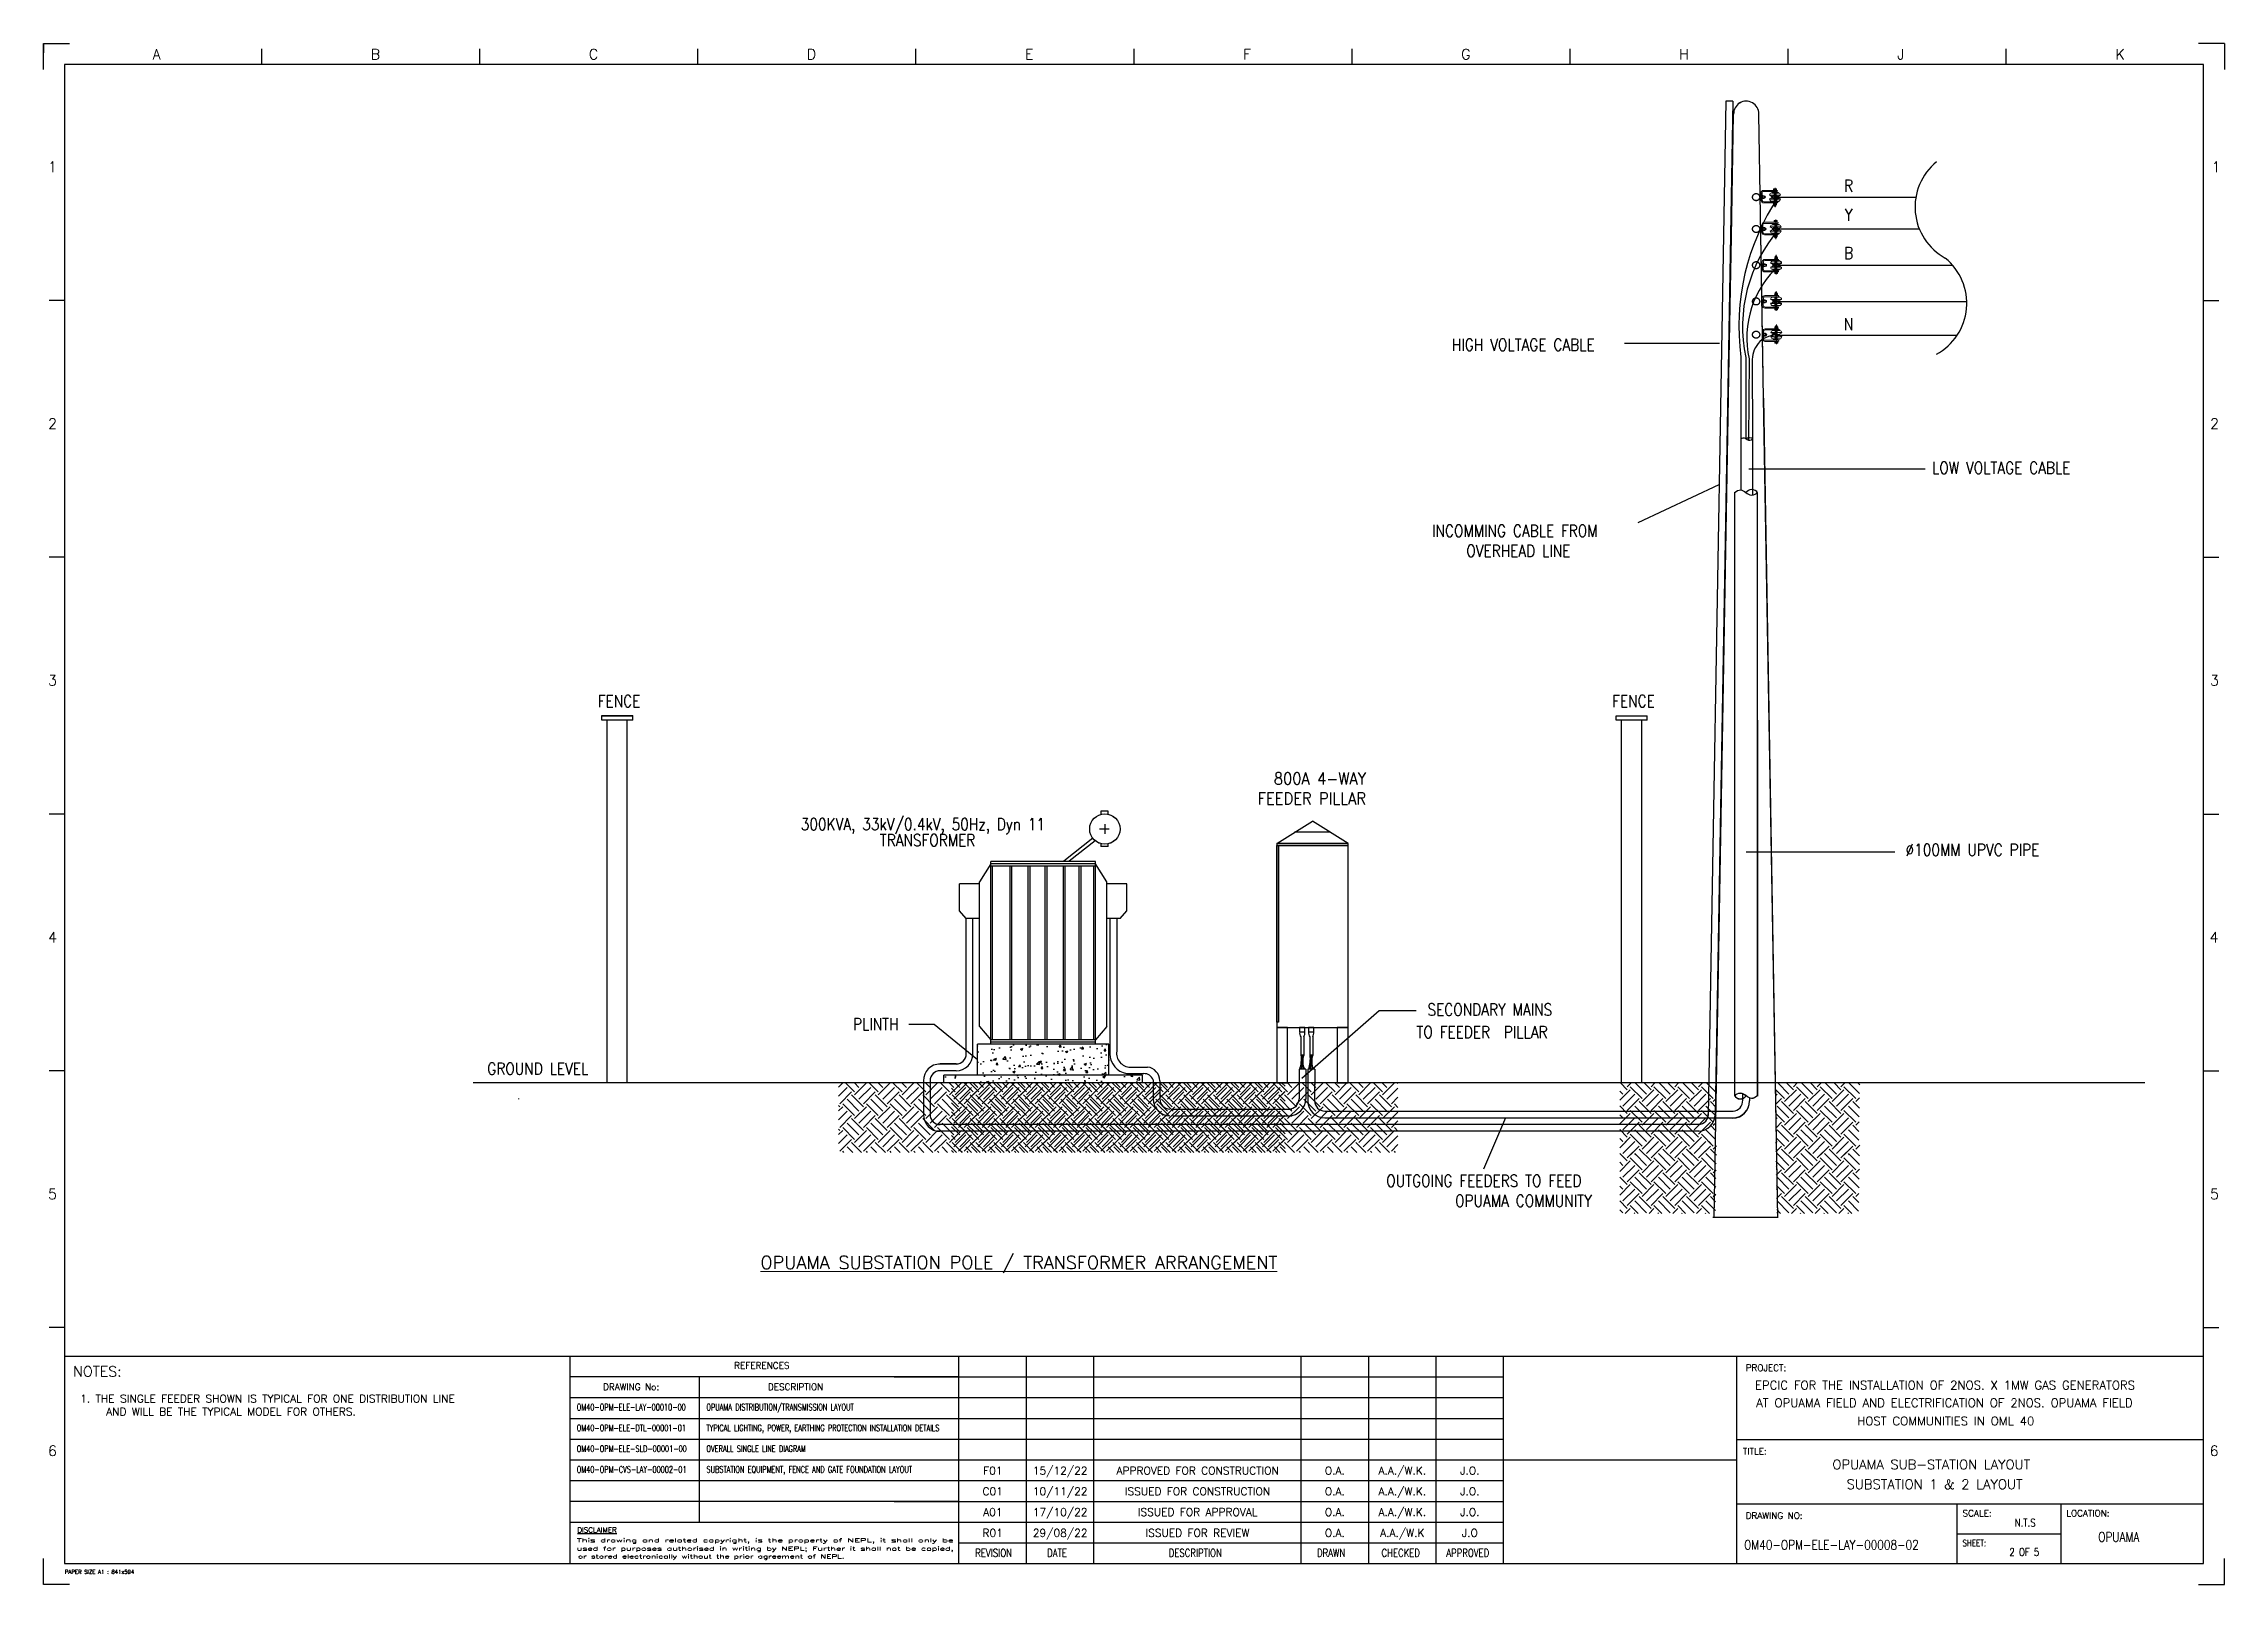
# Paper-space layout 'Opuama Sub-Station Layout sht2' of a CAD drawing. Header units: millimetres. Extents: x 0 to 841, y 0 to 594.
# The model-space entities are those that its viewports show. They can reach past a viewport. Long polylines and large blocks are cut down to what shows.
import ezdxf
from ezdxf.enums import TextEntityAlignment as Align

# ---------------------------------------------------------------- set-up
doc = ezdxf.new("R2010")
doc.units = ezdxf.units.MM
doc.header["$LTSCALE"] = 10
for name, pattern in [('ACAD_ISO03W100', [30, 12, -18]), ('CENTER', [2, 1.25, -0.25, 0.25, -0.25]), ('DASHED2', [0.375, 0.25, -0.125])]:
    doc.linetypes.add(name, pattern=pattern)
for name, color, linetype in [('ANGLEIRON', 1, 'Continuous'), ('BORDER', 4, 'Continuous'), ('BORDER 2', 7, 'Continuous'), ('E-DETAILS', 6, 'Continuous'), ('ELECTRIC-CABLE', 5, 'Continuous'), ('ELECTRICAL', 1, 'Continuous'), ('HATCH', 9, 'Continuous'), ('PIPES', 2, 'Continuous'), ('TABLE', 7, 'Continuous'), ('TEST', 5, 'Continuous'), ('TEXT', 1, 'Continuous'), ('TITLEBK', 7, 'Continuous'), ('WALL', 5, 'Continuous')]:
    doc.layers.add(name, color=color, linetype=linetype)
doc.styles.add('ROMANC', font='romans.shx')
doc.styles.add('ROMANS', font='romans.shx')
doc.styles.get("Standard").update_dxf_attribs({"font": 'romans.shx'})
doc.dimstyles.new('MSADIM', dxfattribs={"dimtxt": 2.5, "dimasz": 2.5, "dimexe": 1.25, "dimexo": 1.25, "dimgap": 1.25, "dimtad": 1, "dimdec": 0, "dimdsep": 46, "dimtxsty": 'ROMANS', "dimsah": 1, "dimcen": 1.25, "dimse1": 1, "dimse2": 1, "dimclrt": 7, "dimadec": 0, "dimazin": 0, "dimtfac": 1, "dimtdec": 0, "dimtofl": 0, "dimtmove": 0, "dimatfit": 3, "dimfxl": 1, "dimtvp": 1.25, "dimtolj": 1, "dimarcsym": 0})
pattern_1 = [(50, (167300.64, 67334.83), (187.96075, -16.4444), [19.654, -216.1944]), (355, (167300.64, 67334.83), (-36.3603, 197.1148), [15.7232, -172.9555]), (100.4514, (167316.3, 67333.46), (151.6006, 180.6702), [16.7034, -183.737]), (46.1842, (167300.64, 67387.24), (279.6746, -43.3749), [29.481, -324.2916]), (96.6356, (167323.94, 67383.63), (244.932, 255.2713), [25.055, -275.6054]), (351.1842, (167300.64, 67387.24), (244.9317, 255.2715), [23.5848, -259.4333]), (21, (167326.84, 67374.14), (156.42176, -105.5078), [19.654, -216.1944]), (326, (167326.84, 67374.14), (63.7617, 190.0283), [15.7232, -172.9555]), (71.4514, (167339.88, 67365.35), (220.1835, 84.5203), [16.7034, -183.737]), (37.5, (167300.64, 67334.83), (3.18654, 87.2361), [0, -170.85907, 0, -175.57604, 0, -173.61064]), (7.5, (167300.64, 67334.83), (68.93837, 103.35708), [0, -100.10455, 0, -166.92827, 0, -66.16858]), (327.5, (167242.2, 67334.83), (139.8902, -5.91059), [0, -65.51345, 0, -204.40196, 0, -271.22567]), (317.5, (167215.99, 67334.83), (152.82615, 26.2329), [0, -85.1675, 0, -135.74386, 0, -192.60954])]
pattern_2 = [(50, (167300.65, 67334.73), (187.96075, -16.4444), [19.654, -216.1944]), (355, (167300.65, 67334.73), (-36.3603, 197.1148), [15.7232, -172.9555]), (100.4514, (167316.32, 67333.36), (151.6006, 180.6702), [16.7034, -183.737]), (46.1842, (167300.65, 67387.14), (279.6746, -43.3749), [29.481, -324.2916]), (96.6356, (167323.96, 67383.52), (244.932, 255.2713), [25.055, -275.6054]), (351.1842, (167300.65, 67387.14), (244.9317, 255.2715), [23.5848, -259.4333]), (21, (167326.86, 67374.03), (156.42176, -105.5078), [19.654, -216.1944]), (326, (167326.86, 67374.03), (63.7617, 190.0283), [15.7232, -172.9555]), (71.4514, (167339.9, 67365.24), (220.1835, 84.5203), [16.7034, -183.737]), (37.5, (167300.65, 67334.726), (3.18654, 87.2361), [0, -170.85907, 0, -175.57604, 0, -173.61064]), (7.5, (167300.65, 67334.73), (68.93837, 103.35708), [0, -100.10455, 0, -166.92827, 0, -66.16858]), (327.5, (167242.215, 67334.726), (139.8902, -5.91059), [0, -65.51345, 0, -204.40196, 0, -271.22567]), (317.5, (167216.01, 67334.73), (152.82615, 26.2329), [0, -85.1675, 0, -135.74386, 0, -192.60954])]
pattern_3 = [(45, (154752.84, 67334.73), (2e-14, 198.53573), [140.38596, -140.38596]), (45, (154715.61, 67371.95), (2e-14, 198.53573), [140.38596, -140.38596]), (45, (154678.39, 67409.18), (2e-14, 198.53573), [140.38596, -140.38596]), (135, (154678.39, 67434), (-198.53573, 4e-14), [140.38596, -140.38596]), (135, (154715.61, 67471.22), (-198.53573, 4e-14), [140.38596, -140.38596]), (135, (154752.84, 67508.44), (-198.53573, 4e-14), [140.38596, -140.38596])]

psp = doc.layouts.new('Opuama Sub-Station Layout sht2')

# ---------------------------------------------------------------- texts
at = {"layer": 'TEXT', "insert": (12.1, 73.09), "char_height": 3, "attachment_point": 1}
psp.add_mtext_dynamic_manual_height_columns('{\\C1; 1. THE SINGLE FEEDER SHOWN IS TYPICAL FOR ONE DISTRIBUTION LINE  ^IAND WILL BE THE TYPICAL MODEL FOR OTHERS.}', width=175.5494, gutter_width=1, heights=[0], dxfattribs=at)

msp = doc.modelspace()

# ---------------------------------------------------------------- texts
at = {"width": 0.839097}
for s, height, p in [('R', 100, (205245.2, 76060, -0.1)), ('Y', 100, (205245.2, 75816.7, -0.1)), ('B', 100, (205245.2, 75496.9, -0.1)), ('N', 100, (205245.2, 74902.3, -0.1)), ('FENCE', 99.99, (194961.8, 71750.7, 0)), ('FENCE', 99.99, (203446.5, 71750.6, 0)), ('300KVA, 33kV/0.4kV, 50Hz, Dyn 11 ', 99.99, (197531.2, 70721.5, 0)), ('TRANSFORMER  ', 99.99, (197599.1, 70586.8, 0)), ('GROUND LEVEL', 99.99, (194281.6, 68677.1, 0))]:
    msp.add_text(s, height=height, dxfattribs=at).set_placement(p, align=Align.MIDDLE_CENTER)
for s, height, p in [('HIGH VOLTAGE CABLE', 100.001, (201927.2, 74680.4, -0.1)), ('LOW VOLTAGE CABLE', 100.001, (205942.9, 73650.7, -0.1)), ('INCOMMING CABLE FROM', 100.001, (201761.3, 73123.9, 0)), ('OVERHEAD LINE', 100.001, (202047.8, 72956.4, 0)), ('%%C100MM UPVC PIPE', 99.99, (205721.8, 70456, 0)), ('SECONDARY MAINS  ', 100.001, (201723, 69120.6, 0)), ('PLINTH', 99.99, (196917.7, 69000, 0)), ('TO FEEDER  PILLAR ', 100.001, (201631.1, 68933, 0)), ('OUTGOING FEEDERS TO FEED', 100.001, (201378.2, 67689.5, 0)), ('OPUAMA COMMUNITY', 100.001, (201953.6, 67522, 0))]:
    msp.add_text(s, height=height, dxfattribs=at).set_placement(p)
at = {"insert": (201209.2, 71019.1), "char_height": 99.99, "width": 3350.805, "attachment_point": 6}
msp.add_mtext('{\\W0.9;800A 4-WAY \\PFEEDER PILLAR}', dxfattribs=at)
at = {"layer": 'TEXT', "color": 1, "linetype": 'Continuous', "lineweight": 0, "style": 'ROMANC'}
msp.add_text('%%UOPUAMA SUBSTATION POLE / TRANSFORMER ARRANGEMENT', height=108, dxfattribs=at).set_placement((196143.4, 67002.1, 0.1))

# ---------------------------------------------------------------- blocks, each defined once
blk = doc.blocks.new('A$C36FF2EC2')
at = {"layer": 'BORDER'}
for p, q in [((0, 584), (0, 594)), ((0, 594), (10, 594)), ((84.1, 586), (84.1, 592)), ((168.2, 586), (168.2, 592)), ((252.3, 586), (252.3, 592)), ((336.4, 586), (336.4, 592)), ((420.5, 586), (420.5, 592)), ((504.6, 586), (504.6, 592)), ((588.76, 586), (588.76, 592)), ((672.8, 586), (672.8, 592)), ((756.9, 586), (756.9, 592)), ((841, 594), (841, 584)), ((8.11, 495), (2.11, 495)), ((832.89, 495), (838.89, 495)), ((8.11, 396), (2.11, 396)), ((832.89, 396), (838.89, 396)), ((8.11, 297), (2.11, 297)), ((832.89, 297), (838.89, 297)), ((8.11, 198), (2.11, 198)), ((832.89, 198), (838.89, 198)), ((8.11, 99), (2.11, 99)), ((832.89, 99), (838.89, 99)), ((8, 88), (833, 88)), ((203, 8), (203, 88)), ((353, 8), (353, 88)), ((379, 8), (379, 88)), ((405, 8), (405, 88)), ((485, 8), (485, 88)), ((511, 8), (511, 88)), ((537, 8), (537, 88)), ((563, 8), (563, 88)), ((653, 8), (653, 88)), ((353, 80), (203, 80)), ((253, 24), (253, 80)), ((653, 55.8), (833, 55.8)), ((563, 48), (653, 48)), ((353, 32), (203, 32)), ((653, 31), (833, 31)), ((738, 8), (738, 31)), ((778, 8), (778, 31)), ((738, 19.5), (778, 19.5)), ((0, 0), (0, 10)), ((841, 0), (841, 10)), ((10, 0), (0, 0)), ((831, 0), (841, 0))]:
    blk.add_line(p, q, dxfattribs=at)
for points in [[(0, 594), (0, 590.5)], [(841, 594), (831, 594)], [(328, 80), (563, 80)], [(203, 72), (563, 72)], [(203, 64), (563, 64)], [(203, 56), (563, 56)], [(203, 48), (563, 48)], [(203, 40), (563, 40)], [(328, 32), (563, 32)], [(203, 24), (563, 24)], [(353, 16), (563, 16)]]:
    blk.add_lwpolyline(points, dxfattribs=at)
blk.add_lwpolyline([(8, 8), (833, 8), (833, 586), (8, 586)], close=True, dxfattribs=at)
for s, p in [('A', (42.05, 587.91)), ('B', (126.15, 587.91)), ('C', (210.25, 587.91)), ('D', (294.35, 587.91)), ('E', (378.45, 587.91)), ('F', (462.55, 587.91)), ('G', (546.65, 587.91)), ('H', (630.75, 587.91)), ('J', (714.85, 587.91)), ('K', (798.95, 587.91)), ('1', (1.71, 544.5)), ('1', (836.06, 544.5)), ('2', (1.71, 445.5)), ('2', (835.48, 445.5)), ('3', (1.71, 346.5)), ('3', (835.48, 346.5)), ('4', (1.71, 247.5)), ('4', (835.29, 247.5)), ('5', (1.71, 148.5)), ('5', (835.48, 148.5)), ('6', (1.71, 49.5)), ('6', (835.29, 49.5))]:
    blk.add_text(s, height=4, dxfattribs=at).set_placement(p)
at = {"layer": 'BORDER', "color": 1, "style": 'ROMANS'}
for s, height, p in [('REFERENCES', 2.5, (266.31, 83.14)), ('PROJECT:', 2.5, (656.39, 82.26)), ('NOTES:', 4, (11.39, 80.1)), ('DRAWING No:', 2.5, (215.76, 74.9)), ('DESCRIPTION', 2.5, (279.32, 74.9)), ('EPCIC FOR THE INSTALLATION OF 2NOS. X 1MW GAS GENERATORS ', 3.3, (660, 75.15)), ('AT OPUAMA FIELD AND ELECTRIFICATION OF 2NOS. OPUAMA FIELD ', 3.3, (660.42, 68.35)), ('HOST COMMUNITIES IN OML 40', 3.3, (699.41, 61.33)), ('TITLE:', 2.5, (655.29, 50.06)), ('DRAWING NO:', 2.5, (656.39, 25.26)), ('SCALE:', 2.5, (740.01, 26.17)), ('LOCATION:', 2.5, (780.01, 26.17))]:
    blk.add_text(s, height=height, dxfattribs=at).set_placement(p)
at = {"layer": 'BORDER', "color": 1, "style": 'ROMANS', "width": 0.8}
for s, height, p in [('SHEET:', 2.5, (740.01, 14.67)), ('REVISION', 3, (359.28, 10.65)), ('DATE', 3, (387.02, 10.65)), ('DESCRIPTION', 3, (433.9, 10.65)), ('DRAWN', 3, (491.06, 10.65)), ('CHECKED', 3, (515.94, 10.65)), ('APPROVED', 3, (540.94, 10.65))]:
    blk.add_text(s, height=height, dxfattribs=at).set_placement(p)
at = {"layer": 'BORDER', "color": 1, "lineweight": -3, "style": 'ROMANS', "width": 0.8}
blk.add_text('OPUAMA', height=3.7, dxfattribs=at).set_placement((792.34, 16.42))
at = {"layer": 'BORDER', "color": 1, "style": 'ROMANS'}
for tag, height, p in [('REV_9', 3, (366, 82.35)), ('DATE_9', 3, (392, 82.35)), ('DESCRIPTION_9', 3, (445, 82.35)), ('DRW_9', 3, (498, 82.35)), ('CHKD_9', 3, (524, 82.35)), ('APPR_9', 3, (550, 82.35)), ('REV_8', 3, (366, 74.35)), ('DATE_8', 3, (392, 74.35)), ('DESCRIPTION_8', 3, (445, 74.35)), ('DRW_8', 3, (498, 74.35)), ('CHKD_8', 3, (524, 74.35)), ('APPR_8', 3, (550, 74.35)), ('REV_7', 3, (366, 66.35)), ('DATE_7', 3, (392, 66.35)), ('DESCRIPTION_7', 3, (445, 66.35)), ('DRW_7', 3, (498, 66.35)), ('CHKD_7', 3, (524, 66.35)), ('APPR_7', 3, (550, 66.35)), ('REV_6', 3, (366, 58.35)), ('DATE_6', 3, (392, 58.35)), ('DESCRIPTION_6', 3, (445, 58.35)), ('DRW_6', 3, (498, 58.35)), ('CHKD_6', 3, (524, 58.35)), ('APPR_6', 3, (550, 58.35)), ('REV_5', 3, (366, 50.35)), ('DATE_5', 3, (392, 50.35)), ('DESCRIPTION_5', 3, (445, 50.35)), ('DRW_5', 3, (498, 50.35)), ('CHKD_5', 3, (524, 50.35)), ('APPR_5', 3, (550, 50.35)), ('REV_4', 3, (366, 42.35)), ('DATE_4', 3, (392, 42.35)), ('DESCRIPTION_4', 3, (445, 42.35)), ('DRW_4', 3, (498, 42.35)), ('CHKD_4', 3, (524, 42.35)), ('APPR_4', 3, (550, 42.35)), ('TITLE1', 3.7, (729.25, 44.98)), ('REV_3', 3, (366, 34.35)), ('DATE_3', 3, (392, 34.35)), ('DESCRIPTION_3', 3, (445, 34.35)), ('DRW_3', 3, (498, 34.35)), ('CHKD_3', 3, (524, 34.35)), ('APPR_3', 3, (550, 34.35)), ('TITLE2', 3.7, (729.25, 37.35)), ('REV_2', 3, (366, 26.35)), ('DATE_2', 3, (392, 26.35)), ('DESCRIPTION_2', 3, (445, 26.35)), ('DRW_2', 3, (498, 26.35)), ('CHKD_2', 3, (524, 26.35)), ('APPR_2', 3, (550, 26.35)), ('REV_1', 3, (366, 18.35)), ('DATE_1', 3, (392, 18.35)), ('DESCRIPTION_1', 3, (445, 18.35)), ('DRW_1', 3, (498, 18.35)), ('CHKD_1', 3, (524, 18.35)), ('APPR_1', 3, (550, 18.35))]:
    blk.add_attdef(tag, text='', height=height, dxfattribs=at).set_placement(p, align=Align.CENTER)
for tag, p, height, width in [('REF_DRGNO_1', (205.6, 67.06), 2.5, 0.7), ('REF_DESCR1', (255.61, 67.06), 2.5, 0.7), ('REF_DRGNO_2', (205.6, 59.06), 2.5, 0.7), ('REF_DESCR2', (255.61, 59.06), 2.5, 0.7), ('REF_DRGNO_3', (205.6, 51.06), 2.5, 0.7), ('REF_DESCR3', (255.61, 51.06), 2.5, 0.7), ('REF_DRGNO_4', (205.6, 43.06), 2.5, 0.7), ('REF_DESCR4', (255.61, 43.06), 2.5, 0.7), ('REF_DRGNO_5', (205.6, 35.06), 2.5, 0.7), ('REF_DESCR5', (255.61, 35.06), 2.5, 0.7), ('REF_DRGNO_6', (205.6, 27.06), 2.5, 0.7), ('REF_DESCR6', (255.61, 27.06), 2.5, 0.7), ('DRGNO', (655.77, 13.38), 3.7, 0.8)]:
    blk.add_attdef(tag, p, '', height=height, dxfattribs=dict(at, width=width))
at = {"layer": 'BORDER', "color": 1, "style": 'ROMANS', "width": 0.8}
for tag, p in [('SCALE', (764.17, 22.32)), ('SHEET_NO', (763.83, 10.94))]:
    blk.add_attdef(tag, text='', height=3, dxfattribs=at).set_placement(p, align=Align.CENTER)
at = {"layer": 'BORDER 2', "color": 1, "style": 'ROMANS'}
for s, width, p, p2 in [('This drawing and related copyright, is the property of NEPL, it shall only be', 1.590594, (205.6, 16.22), (350.91, 16.22)), ('used for purposes authorised in writing by NEPL; Further it shall not be copied,', 1.514795, (205.6, 13.03), (350.91, 13.03)), ('or stored electronically without the prior agreement of NEPL.', 1.41957, (206.05, 10), (308.87, 10))]:
    blk.add_text(s, height=1.5, dxfattribs=dict(at, width=width)).set_placement(p, p2, align=Align.FIT)
at = {"layer": 'BORDER 2', "color": 5, "style": 'ROMANC'}
blk.add_text('%%UDISCLAIMER', height=2, dxfattribs=at).set_placement((205.86, 19.96))
at = {"layer": 'BORDER 2', "color": 1, "style": 'ROMANS'}
blk.add_text('PAPER SIZE A1 : 841x594', height=1.5, dxfattribs=at).set_placement((8.21, 4.08))
blk = doc.blocks.new('A$C17D36D5B')
at = {"color": 1, "lineweight": 9}
for p, q in [((14, 189), (15, 90)), ((208, 222), (33, 222)), ((208, 208), (33, 208)), ((204, 72), (34, 72)), ((208, 58), (34, 58)), ((254, 161), (111, 161)), ((254, 107), (111, 107)), ((113, 158), (130, 151)), ((113, 110), (130, 117)), ((139, 188), (139, 194)), ((227, 194), (139, 194)), ((227, 188), (139, 188)), ((139, 72), (139, 80)), ((227, 80), (139, 80)), ((227, 72), (139, 72)), ((225, 134), (141, 134)), ((253, 158), (236, 151)), ((253, 110), (236, 117))]:
    blk.add_line(p, q, dxfattribs=at)
at = {"color": 6, "linetype": 'DASHED2', "ltscale": 35}
for p, q in [((172, 188), (172, 80)), ((194, 188), (194, 80))]:
    blk.add_line(p, q, dxfattribs=at)
blk.add_line((227, 188), (227, 194))
at = {"lineweight": 9}
blk.add_line((227, 72), (227, 80), dxfattribs=at)
at = {"color": 1, "lineweight": 9}
for centre, radius, start, end in [((33, 189), 32.8, 90, 180.4299), ((34, 90), 32.8, 180.4299, 270), ((33, 189), 18.8, 90, 180.4299), ((34, 90), 18.8, 180.4299, 270), ((139, 161), 27.2, 90, 180), ((114, 161), 3.06, 180, 255.4449), ((114, 107), 3.06, 104.5551, 180), ((139, 107), 27.2, 180, 270), ((123, 134), 17.8, 291.1641, 68.8359), ((208, 215), 7.03, 270, 90), ((208, 65), 7.03, 270, 90), ((227, 161), 27.2, 0, 90), ((227, 107), 27.2, 270, 0), ((251, 161), 3.06, 284.5551, 0), ((251, 107), 3.06, 0, 75.4449)]:
    blk.add_arc(centre, radius, start, end, dxfattribs=at)
at = {"lineweight": 9}
blk.add_arc((242, 134), 17.8, 111.1641, 248.8359, dxfattribs=at)
at = {"layer": 'ANGLEIRON', "color": 5, "linetype": 'Continuous', "lineweight": 9}
blk.add_line((14, 148), (14, 121), dxfattribs=at)
at = {"layer": 'ANGLEIRON', "color": 6, "linetype": 'CENTER', "lineweight": 5, "ltscale": 0.5}
blk.add_line((183, 258), (183, 0), dxfattribs=at)
at = {"layer": 'TEST', "linetype": 'Continuous', "lineweight": 9}
for p, q in [((18, 158), (14, 158)), ((14, 158), (14, 110)), ((18, 110), (14, 110)), ((18, 153), (18, 158)), ((39, 153), (18, 153)), ((18, 115), (18, 153)), ((18, 145), (37, 145)), ((18, 123), (37, 123)), ((18, 115), (39, 115)), ((18, 115), (18, 110)), ((40, 150), (39, 153)), ((40, 118), (39, 115)), ((40, 118), (40, 150)), ((40, 145), (55, 145)), ((40, 123), (55, 123)), ((55, 145), (55, 123)), ((55, 123), (55, 145)), ((159, 54), (159, 58)), ((164, 54), (159, 54)), ((167, 244), (164, 243)), ((164, 222), (164, 243)), ((164, 54), (164, 33)), ((164, 54), (202, 54)), ((167, 32), (164, 33)), ((167, 244), (199, 244)), ((167, 32), (199, 32)), ((172, 222), (172, 241)), ((172, 208), (172, 194)), ((172, 54), (172, 35)), ((172, 32), (172, 17)), ((194, 17), (172, 17)), ((172, 17), (194, 17)), ((194, 222), (194, 241)), ((194, 208), (194, 194)), ((194, 54), (194, 35)), ((194, 32), (194, 17)), ((199, 244), (202, 243)), ((199, 32), (202, 33)), ((202, 243), (202, 222)), ((202, 33), (202, 54)), ((202, 54), (206, 54)), ((206, 54), (206, 58))]:
    blk.add_line(p, q, dxfattribs=at)
for centre, radius, start, end in [((36, 149), 4, 284.2489, 89.122), ((36, 119), 4, 270.878, 75.7511), ((18, 134), 22.5, 330, 30), ((35, 134), 22.5, 330, 30), ((168, 240), 4, 14.2489, 179.122), ((168, 36), 4, 180.878, 345.7511), ((183, 222), 22.5, 60, 120), ((183, 54), 22.5, 240, 300), ((183, 37), 22.5, 240, 300), ((198, 240), 4, 0.878, 165.7511), ((198, 36), 4, 194.2489, 359.122)]:
    blk.add_arc(centre, radius, start, end, dxfattribs=at)
at = {"layer": 'TITLEBK', "color": 1, "lineweight": 9}
blk.add_line((0, 189), (1, 90), dxfattribs=at)

# ---------------------------------------------------------------- hatches: boundary and pattern name
at = {"layer": 'E-DETAILS', "ltscale": 5}
h = msp.add_hatch(dxfattribs=at)
h.set_pattern_fill('AR-CONC', color=3, scale=26.205379, style=0)
h.set_pattern_definition(pattern_1)
h.paths.add_polyline_path([(199059.2, 68623.4), (197958.5, 68623.4), (197958.5, 68880.8), (199059.2, 68880.8)])
h = msp.add_hatch(dxfattribs=at)
h.set_pattern_fill('AR-CONC', color=3, scale=26.205379, style=0)
h.set_pattern_definition(pattern_1)
h.paths.add_polyline_path([(197921.1, 68558.6), (197921.1, 68623.4), (199096.6, 68623.4), (199096.6, 68558.6)])
h.paths.add_polyline_path([(199152.8, 68558.6), (199152.8, 68623.4), (199340, 68623.4), (199340, 68558.6)])
h.paths.add_polyline_path([(197865, 68623.4), (197865, 68558.6), (197677.8, 68558.6), (197677.8, 68623.4)])
h = msp.add_hatch(dxfattribs=at)
h.set_pattern_fill('AR-CONC', color=3, scale=26.205379, style=0)
h.set_pattern_definition(pattern_2)
h.paths.add_polyline_path([(197921.1, 68558.5), (197921.1, 68623.3), (199096.6, 68623.3), (199096.6, 68558.5)])
h.paths.add_polyline_path([(199152.8, 68558.5), (199152.8, 68623.3), (199340, 68623.3), (199340, 68558.5)])
h.paths.add_polyline_path([(197864.9, 68623.3), (197864.9, 68558.5), (197677.8, 68558.5), (197677.8, 68623.3)])
at = {"layer": 'HATCH', "ltscale": 5}
h = msp.add_hatch(dxfattribs=at)
h.set_pattern_fill('AR-CONC', color=3, scale=26.205379, style=0)
h.set_pattern_definition(pattern_2)
h.paths.add_polyline_path([(199059.2, 68623.3), (197958.5, 68623.3), (197958.5, 68880.7), (199059.2, 68880.7)])
h = msp.add_hatch(dxfattribs=at)
h.set_pattern_fill('EARTH', color=256, scale=561.54384, angle=45, style=0)
h.set_pattern_definition([(45, (167224.91, 68383.32), (2e-14, 198.5357), [140.386, -140.386]), (45, (167187.68, 68420.54), (2e-14, 198.5357), [140.386, -140.386]), (45, (167150.46, 68457.77), (2e-14, 198.5357), [140.386, -140.386]), (135, (167150.46, 68482.58), (-198.5357, 4e-14), [140.386, -140.386]), (135, (167187.68, 68519.81), (-198.5357, 4e-14), [140.386, -140.386]), (135, (167224.91, 68557.03), (-198.5357, 4e-14), [140.386, -140.386])])
h.paths.add_polyline_path([(196797, 67977), (196797, 68558.5), (200531.3, 68558.5), (200531.3, 67977)])
h = msp.add_hatch(dxfattribs=at)
h.set_pattern_fill('EARTH', color=256, scale=561.54384, angle=45, style=0)
h.set_pattern_definition([(45, (166280.12, 68383.42), (2e-14, 198.53573), [140.386, -140.386]), (45, (166242.89, 68420.65), (2e-14, 198.53573), [140.386, -140.386]), (45, (166205.67, 68457.87), (2e-14, 198.53573), [140.386, -140.386]), (135, (166205.67, 68482.69), (-198.53573, 4e-14), [140.386, -140.386]), (135, (166242.89, 68519.91), (-198.53573, 4e-14), [140.386, -140.386]), (135, (166280.12, 68557.14), (-198.53573, 4e-14), [140.386, -140.386])])
h.paths.add_polyline_path([(197741.8, 67977.1), (197741.8, 68558.6), (201476.1, 68558.6), (201476.1, 67977.1)])
h = msp.add_hatch(dxfattribs=at)
h.set_pattern_fill('EARTH', color=256, scale=561.54384, angle=45, style=0)
h.set_pattern_definition(pattern_3)
h.paths.add_polyline_path([(204634.6, 68558.5), (205339.4, 68558.5), (205328.8, 67956.9), (204645.1, 67956.9)])
h.paths.add_polyline_path([(203331.2, 68558.5), (204141.3, 68558.5), (204130.8, 67956.9), (203331.2, 67956.9)])
h = msp.add_hatch(dxfattribs=at)
h.set_pattern_fill('EARTH', color=256, scale=561.54384, angle=45, style=0)
h.set_pattern_definition(pattern_3)
h.paths.add_polyline_path([(204634.6, 68068.6), (205339.4, 68068.6), (205328.8, 67467.1), (204645.1, 67467.1)])
h.paths.add_polyline_path([(203331.2, 68068.6), (204141.3, 68068.6), (204130.8, 67467.1), (203331.2, 67467.1)])

# ---------------------------------------------------------------- linework, layer by layer
at = {"color": 1}
for p, q in [((204218.9, 76766.7, 0), (204070.9, 68284.8, 0)), ((204278, 76766.7, 0), (204130.1, 68293.8, 0))]:
    msp.add_line(p, q, dxfattribs=at)
at = {"linetype": 'ACAD_ISO03W100', "ltscale": 100}
for p, q in [((204280.1, 76657.8, 0), (204262.2, 75631.8, 0)), ((204280.1, 76657.9, 0), (204265.4, 75815.7, 0)), ((204490.6, 76657.9, 0), (204505.4, 75816, 0)), ((204490.6, 76657.8, 0), (204505.4, 75815.9, 0))]:
    msp.add_line(p, q, dxfattribs=at)
for p, q in [((204505.4, 75815.7, 0), (204528.9, 74468.4, 0)), ((204505.4, 75815.6, 0), (204532.1, 74284.7, 0)), ((204262.2, 75631.9, 0), (204241.9, 74468.4, 0)), ((204262.2, 75631.8, 0), (204241.9, 74468.3, 0)), ((204238.7, 74284.7, 0), (204119.1, 67433.6, 0)), ((204238.7, 74284.6, 0), (204119.1, 67433.5, 0)), ((204532.1, 74284.7, 0), (204651.7, 67433.6, 0)), ((204532.2, 74284.6, 0), (204651.7, 67433.5, 0))]:
    msp.add_line(p, q)
at = {"linetype": 'ACAD_ISO03W100', "ltscale": 100000}
for p, q in [((204241.9, 74468.4, 0), (204238.7, 74284.7, 0)), ((204241.9, 74468.3, 0), (204238.7, 74284.6, 0))]:
    msp.add_line(p, q, dxfattribs=at)
at = {"linetype": 'ACAD_ISO03W100'}
for p, q in [((204643, 67433.5, 0), (204110.3, 67433.5, 0)), ((204643, 67433.6, 0), (204110.4, 67433.6, 0)), ((204655.5, 67433.6, 0), (204122.8, 67433.6, 0))]:
    msp.add_line(p, q, dxfattribs=at)
for centre in [(204471.9, 75964.6, 0), (204471.9, 75964.5, 0), (204471.9, 75698, 0), (204471.9, 75697.9, 0), (204471.9, 75395.3, 0), (204471.9, 75395.2, 0), (204471.9, 75092.4, 0), (204471.9, 75092.3, 0), (204471.9, 74814.4, 0), (204471.9, 74814.3, 0)]:
    msp.add_circle(centre, 29.9, dxfattribs=at)
for centre in [(204389.1, 76661.5, 0), (204389.1, 76661.6, 0)]:
    msp.add_arc(centre, 105.2, 0.00061, 182.00061)
at = {"layer": 'E-DETAILS', "ltscale": 5}
for p, q in [((199051.1, 70831.4, 0), (198991.1, 70831.4, 0)), ((198991.1, 70831.4, 0), (198991.1, 70803.3, 0)), ((199051.1, 70831.3, 0), (198991.1, 70831.3, 0)), ((198991.1, 70831.3, 0), (198991.1, 70803.1, 0)), ((199051.1, 70800.4, 0), (199051.1, 70831.4, 0)), ((199051.1, 70800.3, 0), (199051.1, 70831.3, 0)), ((198922.8, 70604.8, 0), (198681.9, 70412.4, 0)), ((198922.8, 70604.9, 0), (198682, 70412.5, 0)), ((199060.9, 70680.8, 0), (198979.1, 70680.8, 0)), ((199060.9, 70680.7, 0), (198979.1, 70680.7, 0)), ((199024.5, 70721.6, 0), (199024.5, 70639.9, 0)), ((199024.6, 70721.7, 0), (199024.6, 70640, 0)), ((198070.8, 70370.4, 0), (198070.8, 70407.8, 0)), ((198946.9, 70407.8, 0), (198070.8, 70407.8, 0)), ((198070.9, 70370.5, 0), (198070.9, 70407.9, 0)), ((198946.9, 70407.9, 0), (198070.9, 70407.9, 0)), ((198944.8, 70582.1, 0), (198727.4, 70412.5, 0)), ((198944.8, 70582, 0), (198727.4, 70412.4, 0)), ((198946.9, 68880.8, 0), (198946.9, 70407.9, 0)), ((198946.9, 68880.7, 0), (198946.9, 70407.8, 0)), ((198991.1, 70558.4, 0), (198991.1, 70534.5, 0)), ((198991.1, 70558.3, 0), (198991.1, 70534.4, 0)), ((199051.1, 70534.2, 0), (198991.1, 70534.2, 0)), ((199051.1, 70534.1, 0), (198991.1, 70534.1, 0)), ((199051.1, 70534.2, 0), (199051.1, 70556.7, 0)), ((199051.1, 70534.1, 0), (199051.1, 70556.6, 0)), ((198070.8, 70389.1, 0), (197977.2, 70239.3, 0)), ((197977.2, 69030.5, 0), (197977.2, 70239.3, 0)), ((198070.9, 70389.2, 0), (197977.3, 70239.4, 0)), ((197977.3, 69030.6, 0), (197977.3, 70239.4, 0)), ((198946.9, 70389.1, 0), (198070.8, 70389.1, 0)), ((198070.8, 68880.7, 0), (198070.8, 70370.4, 0)), ((198946.9, 70370.4, 0), (198070.8, 70370.4, 0)), ((198946.9, 70389.2, 0), (198070.9, 70389.2, 0)), ((198070.9, 68880.8, 0), (198070.9, 70370.5, 0)), ((198946.9, 70370.5, 0), (198070.9, 70370.5, 0)), ((198085.8, 68918.3, 0), (198085.8, 70370.5, 0)), ((198085.8, 68918.2, 0), (198085.8, 70370.4, 0)), ((198231.4, 68918.3, 0), (198231.4, 70370.5, 0)), ((198231.4, 68918.2, 0), (198231.4, 70370.4, 0)), ((198246.4, 68918.3, 0), (198246.4, 70370.5, 0)), ((198246.4, 68918.2, 0), (198246.4, 70370.4, 0)), ((198383.7, 68918.3, 0), (198383.7, 70370.5, 0)), ((198383.7, 68918.2, 0), (198383.7, 70370.4, 0)), ((198398.7, 68918.3, 0), (198398.7, 70370.5, 0)), ((198398.7, 68918.2, 0), (198398.7, 70370.4, 0)), ((198525.8, 68918.3, 0), (198525.8, 70370.5, 0)), ((198525.8, 68918.2, 0), (198525.8, 70370.4, 0)), ((198540.8, 68918.3, 0), (198540.8, 70370.5, 0)), ((198540.8, 68918.2, 0), (198540.8, 70370.4, 0)), ((198678.1, 68918.3, 0), (198678.1, 70370.5, 0)), ((198678.1, 68918.2, 0), (198678.1, 70370.4, 0)), ((198693.1, 68918.3, 0), (198693.1, 70370.5, 0)), ((198693.1, 68918.2, 0), (198693.1, 70370.4, 0)), ((198810.1, 68918.3, 0), (198810.1, 70370.5, 0)), ((198810.1, 68918.2, 0), (198810.1, 70370.4, 0)), ((198825.1, 68918.3, 0), (198825.1, 70370.5, 0)), ((198825.1, 68918.2, 0), (198825.1, 70370.4, 0)), ((198931.9, 68918.3, 0), (198931.9, 70370.5, 0)), ((198931.9, 68918.2, 0), (198931.9, 70370.4, 0)), ((199040.5, 70239.4, 0), (198946.9, 70389.2, 0)), ((199040.5, 70239.3, 0), (198946.9, 70389.1, 0)), ((199040.5, 69030.6, 0), (199040.5, 70239.4, 0)), ((199040.5, 69030.5, 0), (199040.5, 70239.3, 0)), ((197808.8, 69996, 0), (197808.8, 70223.4, 0)), ((197977.3, 70223.4, 0), (197808.8, 70223.4, 0)), ((197808.8, 69995.9, 0), (197808.8, 70223.3, 0)), ((197977.2, 70223.3, 0), (197808.8, 70223.3, 0)), ((199208.9, 70223.4, 0), (199040.5, 70223.4, 0)), ((199208.9, 70223.3, 0), (199040.5, 70223.3, 0)), ((199208.9, 69996, 0), (199208.9, 70223.4, 0)), ((199208.9, 69995.9, 0), (199208.9, 70223.3, 0)), ((197865, 69932.2, 0), (197808.8, 69996, 0)), ((197864.9, 69932.1, 0), (197808.8, 69995.9, 0)), ((197977.2, 69932.1, 0), (197864.9, 69932.1, 0)), ((197977.3, 69932.2, 0), (197865, 69932.2, 0)), ((199152.8, 69932.2, 0), (199040.5, 69932.2, 0)), ((199152.8, 69932.1, 0), (199040.5, 69932.1, 0)), ((199152.8, 69932.2, 0), (199208.9, 69996, 0)), ((199152.8, 69932.1, 0), (199208.9, 69995.9, 0)), ((197977.2, 69030.5, 0), (198070.8, 68918.2, 0)), ((197977.3, 69030.6, 0), (198070.9, 68918.3, 0)), ((199040.5, 69030.6, 0), (198946.9, 68918.3, 0)), ((199040.5, 69030.5, 0), (198946.9, 68918.2, 0)), ((198946.9, 68918.2, 0), (198070.8, 68918.2, 0)), ((198946.9, 68899.5, 0), (198070.8, 68899.5, 0)), ((198946.9, 68918.3, 0), (198070.9, 68918.3, 0)), ((198946.9, 68899.6, 0), (198070.9, 68899.6, 0))]:
    msp.add_line(p, q, dxfattribs=at)
at = {"layer": 'E-DETAILS', "color": 3, "ltscale": 5}
for p, q in [((197958.5, 68623.4, 0), (197958.5, 68880.8, 0)), ((199059.2, 68880.8, 0), (197958.5, 68880.8, 0)), ((197958.5, 68623.3, 0), (197958.5, 68880.7, 0)), ((199059.2, 68880.7, 0), (197958.5, 68880.7, 0)), ((199059.2, 68623.4, 0), (199059.2, 68880.8, 0)), ((199059.2, 68623.3, 0), (199059.2, 68880.7, 0)), ((197677.8, 68558.6, 0), (197677.8, 68623.4, 0)), ((199340, 68623.4, 0), (197677.8, 68623.4, 0)), ((197677.8, 68558.5, 0), (197677.8, 68623.3, 0)), ((199340, 68623.3, 0), (197677.8, 68623.3, 0)), ((199340, 68558.6, 0), (199340, 68623.4, 0)), ((199340, 68558.5, 0), (199340, 68623.3, 0)), ((195884.9, 68558.6, 0), (193740.3, 68558.6, 0)), ((197300.9, 68558.5, 0), (194213.1, 68558.5, 0)), ((207722.9, 68558.5, 0), (197244.7, 68558.5, 0)), ((199340, 68558.6, 0), (197677.8, 68558.6, 0)), ((199340, 68558.5, 0), (197677.8, 68558.5, 0))]:
    msp.add_line(p, q, dxfattribs=at)
at = {"layer": 'E-DETAILS', "ltscale": 5}
for centre in [(199024.6, 70680.8, 0), (199024.5, 70680.7, 0)]:
    msp.add_circle(centre, 126.9, dxfattribs=at)
at = {"layer": 'ELECTRIC-CABLE', "color": 1}
for p, q in [((204344.9, 74627.7, -0.1), (204344.9, 73945.3, -0.1)), ((197864.9, 68800.5, 0), (197864.9, 69932.1, 0)), ((197921.1, 68800.5, 0), (197921.1, 69932.1, 0)), ((197780.4, 68715.9, 0), (197647.1, 68715.9, 0)), ((197780.4, 68659.7, 0), (197647.1, 68659.7, 0)), ((197506.3, 68575.2, 0), (197506.3, 68293.5, 0)), ((197562.5, 68575.2, 0), (197562.5, 68293.5, 0)), ((203994.9, 68153.4, 0), (197631.5, 68153.6, 0)), ((203996.2, 68209.8, 0), (197634.6, 68209.8, 0))]:
    msp.add_line(p, q, dxfattribs=at)
at = {"layer": 'ELECTRIC-CABLE', "color": 2}
msp.add_line((204384.5, 74624.6), (204384.5, 73946.5, -0.1), dxfattribs=at)
at = {"layer": 'ELECTRIC-CABLE', "color": 5}
msp.add_line((204412.5, 74612.3), (204407.2, 73933, -0.1), dxfattribs=at)
at = {"layer": 'ELECTRIC-CABLE', "color": 8}
msp.add_line((204439.5, 74607.4), (204441.3, 73945.2, 0), dxfattribs=at)
at = {"layer": 'ELECTRIC-CABLE'}
for p, q in [((197865, 68800.6, 0), (197865, 69932.2, 0)), ((197921.1, 68800.6, 0), (197921.1, 69932.2, 0)), ((199065.1, 69932.2, 0), (199065.8, 68800.5, 0)), ((199123.8, 69932.2, 0), (199123.8, 68822.1)), ((197780.4, 68716, 0), (197647.1, 68716, 0)), ((197780.4, 68659.8, 0), (197647.1, 68659.8, 0)), ((199206.5, 68635.6, 0), (199350.3, 68635.6, 0)), ((199237.4, 68690.1, 0), (199381.1, 68690.1, 0)), ((199428.4, 68584.1, 0), (199428, 68424.1, 0.1)), ((200648.5, 68672.1, 0), (200648.5, 68424.1, 0)), ((200704.7, 68672.1, 0), (200704.7, 68424.1, 0)), ((200723.3, 68672.1, 0), (200723.3, 68424.1, 0)), ((200779.5, 68672.1, 0), (200779, 68406.9, 0.1)), ((194119.4, 68428.6, 0), (194119.4, 68421.8, 0)), ((194119.4, 68428.5, 0), (194119.4, 68421.7, 0)), ((197506.4, 68575.3, 0), (197506.4, 68424.2, 0)), ((197562.5, 68575.3, 0), (197562.5, 68424.2, 0)), ((199484.1, 68575.2, 0.1), (199484.1, 68424.1, 0.1)), ((200723.3, 68558.5, 0), (200722.9, 68398.6, 0.1)), ((200779, 68549.6, 0.1), (200779, 68406.9, 0.1)), ((203931.1, 68428.6, 0), (203931.1, 68421.8, 0)), ((203931.1, 68428.5, 0), (203931.1, 68421.7, 0)), ((204357.9, 68465.5, -0.1), (204359.2, 68412.3, -0.1)), ((204416.8, 68431.5, -0.1), (204416.8, 68406.6, -0.1)), ((199592.7, 68339.5, 0.3), (200587.9, 68339.5, 0.1)), ((199592.7, 68283.4, 0.3), (200587.9, 68283.4, 0.1)), ((200217.1, 68283.5, 0), (200217.1, 68283.5, 0)), ((200863.6, 68322.3, 0.1), (204278.7, 68322.3, 0.1)), ((200863.6, 68266.2, 0.1), (204302, 68266.1, 0.1))]:
    msp.add_line(p, q, dxfattribs=at)
for centre, radius, start, end in [((197780.4, 68800.6, 0), 140.7, 270, 0), ((197780.4, 68800.6, 0), 84.6, 270, 0), ((199238, 68804.9, 0), 172.2, 181.43996, 259.48371), ((199238.4, 68805.8, 0), 115.8, 171.90928, 269.46691), ((197647.1, 68575.3, 0), 140.7, 90, 180), ((197647.1, 68575.3, 0), 84.6, 90, 180), ((199353.5, 68555.4, 0), 80.2, 20.9035, 92.27661), ((199366, 68572.8, 0.1), 118.2, 1.12166, 82.65438), ((199568.7, 68424.1, 0.1), 140.7, 180, 270), ((199568.7, 68424.1, 0.1), 84.6, 180, 270), ((200564, 68424.1, 0), 84.6, 270, 0), ((200564, 68424.1, 0), 140.7, 270, 0), ((200863.6, 68406.9, 0.1), 140.7, 180, 270), ((200863.6, 68406.9, 0.1), 84.6, 180, 270), ((204275.4, 68407.6, -0.1), 141.4, 270.78296, 359.6757), ((204275.4, 68405, -0.1), 141.4, 270.78296, 359.6757), ((204275.2, 68406.5, -0.1), 84.3, 272.38117, 3.95705)]:
    msp.add_arc(centre, radius, start, end, dxfattribs=at)
at = {"layer": 'ELECTRIC-CABLE', "color": 1}
for centre, radius, start, end in [((197780.4, 68800.5, 0), 140.7, 270, 0), ((197780.4, 68800.5, 0), 84.6, 270, 0), ((197647.1, 68575.2, 0), 140.7, 90, 180), ((197647.1, 68575.2, 0), 84.6, 90, 180), ((197647.1, 68293.5, 0), 140.7, 180, 270), ((197647.1, 68293.5, 0), 84.6, 180, 270), ((203986.2, 68297.2, 0), 144, 271.20939, 358.63339), ((203987.1, 68293.6, 0), 84.3, 272.38117, 3.95705)]:
    msp.add_arc(centre, radius, start, end, dxfattribs=at)
at = {"layer": 'PIPES', "color": 1}
msp.add_line((204278, 76766.7, 0), (204218.9, 76766.7, 0), dxfattribs=at)
at = {"layer": 'PIPES'}
for p, q in [((204656.3, 75964.6, -0.1), (205808, 75964.6, -0.1)), ((204662.3, 75698, 0), (205836.8, 75698)), ((204665.5, 75395.3, 0), (206115, 75395.3, 0)), ((204665.5, 75092.4, 0), (206233, 75092.4, 0)), ((204656.3, 74811.5, -0.1), (206154.2, 74811.5, -0.1))]:
    msp.add_line(p, q, dxfattribs=at)
at = {"layer": 'PIPES', "color": 0}
for p, q in [((204344.9, 73945.3, -0.1), (204344.9, 73516.1, -0.1)), ((204441.3, 73945.2, 0), (204442.5, 73473.7, -0.1))]:
    msp.add_line(p, q, dxfattribs=at)
at = {"layer": 'PIPES', "color": 7}
msp.add_line((203484.7, 73244.9, 0), (204162.9, 73560.2, 0), dxfattribs=at)
at = {"layer": 'PIPES', "color": 6}
for p, q in [((200463.2, 70560.7), (200760.9, 70747.6)), ((200909.7, 70654.1), (200612.1, 70654.1)), ((201058.5, 70560.7), (200760.9, 70747.6))]:
    msp.add_line(p, q, dxfattribs=at)
at = {"layer": 'PIPES', "color": 9}
for p, q in [((200664.4, 68942.2), (200664.4, 68790.7)), ((200688.4, 68790.7), (200664.7, 68790.7)), ((200688.1, 68942.2), (200688.1, 68790.7)), ((200739.5, 68942.2), (200739.5, 68790.7)), ((200763.2, 68790.7), (200739.5, 68790.7)), ((200763.2, 68942.2), (200763.2, 68790.7))]:
    msp.add_line(p, q, dxfattribs=at)
at = {"layer": 'PIPES', "color": 5}
for p, q in [((200704.7, 68672.1, 0), (200648.5, 68672.1, 0)), ((200779.5, 68672.1, 0), (200723.3, 68672.1))]:
    msp.add_line(p, q, dxfattribs=at)
at = {"layer": 'PIPES', "color": 6}
for points in [[(201058.5, 70560.7), (200463.2, 70560.7), (200463.2, 70542.5), (201058.5, 70542.5)], [(201058.5, 70542.5), (200463.2, 70542.5), (200463.2, 69021.8), (201058.5, 69021.8)], [(200463.2, 70542.5), (200477.7, 70542.5), (200477.7, 69066.9), (200463.2, 69066.9)], [(200553.3, 69021.8), (200463.2, 69021.8), (200463.2, 68558.9), (200553.3, 68558.9)], [(201058.5, 69021.8), (200968.5, 69021.8), (200968.5, 68558.9), (201058.5, 68558.9)]]:
    msp.add_lwpolyline(points, close=True, dxfattribs=at)
at = {"layer": 'PIPES', "color": 9}
for points in [[(200696.5, 69021.8), (200653.8, 69021.8), (200653.8, 68985), (200696.5, 68985)], [(200771.6, 69021.8), (200728.9, 69021.8), (200728.9, 68985), (200771.6, 68985)]]:
    msp.add_lwpolyline(points, close=True, dxfattribs=at)
at = {"layer": 'PIPES'}
for centre, start, end in [((206287.6, 75881.6), 129.19296, 241.32222), ((205746.5, 75077.3), 298.67778, 50.80704)]:
    msp.add_arc(centre, 486.7, start, end, dxfattribs=at)
at = {"layer": 'PIPES', "color": 1}
for centre, radius, start, end in [((206265.8, 74884.9, -0.1), 1938.1, 146.14954, 187.63367), ((200354.4, 68762.8, 0), 314.3, 343.21331, 5.08006), ((198959.8, 68759.5, 0), 1712.3, 357.07322, 1.04324), ((200936.5, 68736.1, 0), 261.5, 167.96199, 194.17882), ((200843.3, 68737.6), 163.7, 161.07733, 203.59518), ((200429.1, 68762.8, 0), 314.3, 343.21331, 5.08006), ((199034.6, 68759.5, 0), 1712.3, 357.07322, 1.04324), ((201011.3, 68736.1, 0), 261.5, 167.96199, 194.17882), ((200918, 68737.6, 0), 163.7, 161.07733, 203.59518)]:
    msp.add_arc(centre, radius, start, end, dxfattribs=at)
at = {"layer": 'PIPES', "color": 0, "lineweight": 30}
for centre, radius, start, end in [((204629.8, 75944.2, 0), 33.4, 37.56702, 142.6592), ((204629.8, 75980, -0.1), 30.7, 210.32909, 329.89713), ((204635.8, 75677.7, 0), 33.4, 37.56702, 142.6592), ((204635.8, 75713.5, 0), 30.7, 210.32909, 329.89713), ((204639, 75374.9, 0), 33.4, 37.56702, 142.6592), ((204638.9, 75410.7, 0), 30.7, 210.32909, 329.89713), ((204639, 75072, 0), 33.4, 37.56702, 142.6592), ((204638.9, 75107.8, 0), 30.7, 210.32909, 329.89713), ((204629.8, 74791.1, 0), 33.4, 37.56702, 142.6592), ((204629.8, 74826.9, -0.1), 30.7, 210.32909, 329.89713)]:
    msp.add_arc(centre, radius, start, end, dxfattribs=at)
at = {"layer": 'PIPES', "color": 2}
msp.add_arc((205610.4, 74880, -0.1), 1252.2, 139.21549, 191.76822, dxfattribs=at)
at = {"layer": 'PIPES', "color": 5}
msp.add_arc((205210.7, 74786.7, -0.1), 817.1, 131.86426, 192.31982, dxfattribs=at)
at = {"layer": 'PIPES', "color": 8}
msp.add_arc((204643.8, 74607.6, -0.2), 204.3, 86.49361, 180.06083, dxfattribs=at)
at = {"layer": 'PIPES', "color": 9}
for centre, radius, start, end in [((200715.7, 68977.2), 62.1, 172.76797, 214.22034), ((200630.3, 68975.8), 66.8, 329.86603, 7.93521), ((200790.8, 68977.2), 62.1, 172.76797, 214.22034), ((200705.4, 68975.8), 66.8, 329.86603, 7.93521)]:
    msp.add_arc(centre, radius, start, end, dxfattribs=at)
at = {"layer": 'WALL', "color": 9}
for p, q in [((204291.3, 73494.8, -0.1), (204291.3, 68446.4, -0.1)), ((204480.9, 73495.5, -0.1), (204480.9, 68445.8, -0.1))]:
    msp.add_line(p, q, dxfattribs=at)
at = {"layer": 'WALL'}
for p, q in [((194816.4, 71628.7, 0), (195076.1, 71628.7, 0)), ((194816.4, 71591.3, 0), (194816.4, 71628.7, 0)), ((194816.4, 71591.2, 0), (194816.4, 71628.6, 0)), ((194816.4, 71628.3, 0), (195076.1, 71628.3, 0)), ((194816.4, 71590.8, 0), (194816.4, 71628.3, 0)), ((195076.1, 71591.3, 0), (194816.4, 71591.3, 0)), ((195076.1, 71591.2, 0), (194816.4, 71591.2, 0)), ((195076.1, 71590.8, 0), (194816.4, 71590.8, 0)), ((194816.5, 71628.4, 0), (195076.1, 71628.4, 0)), ((194816.5, 71591, 0), (194816.5, 71628.4, 0)), ((195076.1, 71591, 0), (194816.5, 71591, 0)), ((194862, 68558.6, 0), (194862, 71591.3, 0)), ((194862, 68558.5, 0), (194862, 71590.8, 0)), ((194862.1, 68558.6, 0), (194862.1, 71591, 0)), ((195030.5, 68558.6, 0), (195030.5, 71591.3, 0)), ((195030.5, 68558.6, 0), (195030.5, 71591, 0)), ((195030.5, 68558.5, 0), (195030.5, 71590.8, 0)), ((195076.1, 71591.3, 0), (195076.1, 71628.7, 0)), ((195076.1, 71591.2, 0), (195076.1, 71628.6, 0)), ((195076.1, 71591, 0), (195076.1, 71628.4, 0)), ((195076.1, 71590.8, 0), (195076.1, 71628.3, 0)), ((203301.2, 71628.3, 0), (203560.9, 71628.3, 0)), ((203301.2, 71590.8, 0), (203301.2, 71628.3, 0)), ((203301.2, 71628.2, 0), (203560.9, 71628.2, 0)), ((203301.2, 71590.7, 0), (203301.2, 71628.2, 0)), ((203560.9, 71590.8, 0), (203301.2, 71590.8, 0)), ((203560.9, 71590.7, 0), (203301.2, 71590.7, 0)), ((203346.8, 68558.5, 0), (203346.8, 71590.8, 0)), ((203346.8, 68558.4, 0), (203346.8, 71590.7, 0)), ((203515.3, 68558.5, 0), (203515.3, 71590.8, 0)), ((203515.3, 68558.4, 0), (203515.3, 71590.7, 0)), ((203560.9, 71590.8, 0), (203560.9, 71628.3, 0)), ((203560.9, 71590.7, 0), (203560.9, 71628.2, 0))]:
    msp.add_line(p, q, dxfattribs=at)
at = {"layer": 'WALL', "color": 251, "true_color": 0x636466}
msp.add_line((204483.2, 71591.2, -0.1), (204483.2, 68446.5, -0.1), dxfattribs=at)
at = {"layer": 'WALL', "color": 9}
for points in [[(204344.9, 73945.3, -0.1), (204381.1, 73949.1, -0.1), (204386.1, 73945.3, -0.1), (204432.8, 73935.8, -0.1), (204441.3, 73945.2, 0), (204432.8, 73949.1, -0.1), (204386.1, 73945.3, -0.1)], [(204291.3, 73494.9, -0.1), (204341.9, 73516.4, -0.1), (204386.1, 73494.9, -0.1), (204432.8, 73473.1, -0.1), (204480.9, 73494.9, -0.1), (204432.8, 73519.9, -0.1), (204386.1, 73494.9, -0.1)], [(204291.3, 73494.8, -0.1), (204341.9, 73516.3, -0.1), (204386.1, 73494.8, -0.1), (204432.8, 73473, -0.1), (204480.9, 73494.8, -0.1), (204432.8, 73519.8, -0.1), (204386.1, 73494.8, -0.1)], [(204483.2, 68449, -0.1), (204432.6, 68427.5, -0.1), (204388.4, 68449, -0.1), (204341.7, 68470.8, -0.1), (204293.6, 68449, -0.1), (204341.7, 68424, -0.1), (204388.4, 68449, -0.1)]]:
    msp.add_spline(points, degree=3, dxfattribs=at)
at = {"layer": 'WALL', "color": 8}
for points in [[(204483.2, 68449.1, -0.1), (204432.6, 68427.6, -0.1), (204388.4, 68449.1, -0.1), (204341.7, 68470.9, -0.1), (204293.6, 68449.1, -0.1), (204341.7, 68424.1, -0.1), (204388.4, 68449.1, -0.1)], [(204483.2, 68448.9, -0.1), (204432.5, 68427.4, -0.1), (204388.4, 68448.9, -0.1), (204341.7, 68470.7, -0.1), (204293.6, 68448.9, -0.1), (204341.7, 68423.9, -0.1), (204388.4, 68448.9, -0.1)], [(204483.2, 68448.8, -0.1), (204432.5, 68427.3, -0.1), (204388.4, 68448.8, -0.1), (204341.7, 68470.6, -0.1), (204293.6, 68448.8, -0.1), (204341.7, 68423.8, -0.1), (204388.4, 68448.8, -0.1)]]:
    msp.add_spline(points, degree=3, dxfattribs=at)
at = {"layer": 'WALL'}
msp.add_spline([(204483.2, 68448.9, -0.1), (204432.5, 68427.4, -0.1), (204388.4, 68448.9, -0.1), (204341.7, 68470.7, -0.1), (204293.6, 68448.9, -0.1), (204341.7, 68423.9, -0.1), (204388.4, 68448.9, -0.1)], degree=3, dxfattribs=at)

# ---------------------------------------------------------------- block references
at = {"layer": 'ELECTRICAL', "lineweight": 15, "xscale": 0.6364163519892722, "yscale": 0.6364163519892722, "zscale": 0.6364163519892722}
for p in [(204513.4, 75879.2, 0), (204519.4, 75612.6, 0)]:
    msp.add_blockref('A$C17D36D5B', p, dxfattribs=at)
at = {"layer": 'ELECTRICAL', "lineweight": 15, "xscale": -0.6364163519892722, "yscale": 0.6364163520010058, "zscale": 0.636416351993636, "rotation": 180}
for p in [(204522.6, 75480.5, 0), (204522.6, 75177.6, 0), (204524.9, 74899.6, 0)]:
    msp.add_blockref('A$C17D36D5B', p, dxfattribs=at)
at = {"layer": 'TITLEBK', "xscale": 0.6364163519892722, "yscale": 0.6364163519892722, "zscale": 0.6364163519892722}
msp.add_blockref('A$C17D36D5B', (204519.4, 75612.7, 0), dxfattribs=at)
at = {"layer": 'TITLEBK', "xscale": -0.6364163519892722, "yscale": 0.6364163520010058, "zscale": 0.636416351993636, "rotation": 180}
for p in [(204522.6, 75480.6, 0), (204522.6, 75177.7, 0), (204524.9, 74899.7, 0)]:
    msp.add_blockref('A$C17D36D5B', p, dxfattribs=at)

msp.set_redraw_order([(e.dxf.handle, doc.entitydb.next_handle()) for e in msp.query("TEXT MTEXT ATTDEF DIMENSION ARC_DIMENSION")])  # texts and dimensions are drawn at this point

# ---------------------------------------------------------------- leaders
for points in [[(203371.7, 74743.6, 0), (204165.8, 74743.6, 0)], [(204409.6, 73692.2, -0.1), (205886.4, 73692.2, -0.1)], [(204387.4, 70490.5, 0), (205633, 70490.5, 0)], [(202376.7, 68266.2, 0.1), (202190.8, 67835.9, 0.1)]]:
    msp.add_leader(points, dimstyle='MSADIM')
at = {"layer": 'TABLE'}
for points in [[(200672.9, 68596.5, 0), (201318.5, 69161.9, 0), (201627.5, 69162.4, 0)], [(197958.5, 68752.1, 0), (197598.1, 69047.5, 0), (197385, 69047.5, 0)]]:
    msp.add_leader(points, dimstyle='MSADIM', override={"dimasz": 4}, dxfattribs=at)

# ---------------------------------------------------------------- block references
at = {"layer": 'BORDER'}
ref = psp.add_blockref('A$C36FF2EC2', (0, 0), dxfattribs=at)
ref.add_attrib('REF_DESCR4', 'SUBSTATION EQUIPMENT, FENCE AND GATE FOUNDATION LAYOUT', (255.61, 43.06), dxfattribs={"color": 1, "height": 2.5, "style": 'ROMANS', "width": 0.7})
ref.add_attrib('REF_DRGNO_4', 'OM40-OPM-CVS-LAY-00002-01', (205.6, 43.06), dxfattribs={"color": 1, "height": 2.5, "style": 'ROMANS', "width": 0.7})
ref.add_attrib('REF_DESCR3', 'OVERALL SINGLE LINE DIAGRAM', (255.61, 51.06), dxfattribs={"color": 1, "height": 2.5, "style": 'ROMANS', "width": 0.7})
ref.add_attrib('REF_DRGNO_3', 'OM40-OPM-ELE-SLD-00001-00', (205.6, 51.06), dxfattribs={"color": 1, "height": 2.5, "style": 'ROMANS', "width": 0.7})
ref.add_attrib('REF_DESCR2', 'TYPICAL LIGHTING, POWER, EARTHING PROTECTION INSTALLATION DETAILS', (255.61, 59.06), dxfattribs={"color": 1, "height": 2.5, "style": 'ROMANS', "width": 0.7})
ref.add_attrib('REF_DRGNO_2', 'OM40-OPM-ELE-DTL-00001-01', (205.6, 59.06), dxfattribs={"color": 1, "height": 2.5, "style": 'ROMANS', "width": 0.7})
ref.add_attrib('REF_DESCR1', 'OPUAMA DISTRIBUTION/TRANSMISSION LAYOUT', (255.61, 67.06), dxfattribs={"color": 1, "height": 2.5, "style": 'ROMANS', "width": 0.7})
ref.add_attrib('REF_DRGNO_1', 'OM40-OPM-ELE-LAY-00010-00', (205.6, 67.06), dxfattribs={"color": 1, "height": 2.5, "style": 'ROMANS', "width": 0.7})
ref.add_attrib('REV_4', 'F01', dxfattribs={"color": 1, "height": 3, "style": 'ROMANS'}).set_placement((366, 42.35), align=Align.CENTER)
ref.add_attrib('DATE_4', '15/12/22', dxfattribs={"color": 1, "height": 3, "style": 'ROMANS'}).set_placement((392, 42.35), align=Align.CENTER)
ref.add_attrib('DESCRIPTION_4', 'APPROVED FOR CONSTRUCTION', dxfattribs={"color": 1, "height": 3, "style": 'ROMANS'}).set_placement((445, 42.35), align=Align.CENTER)
ref.add_attrib('DRW_4', 'O.A.', dxfattribs={"color": 1, "height": 3, "style": 'ROMANS'}).set_placement((498, 42.35), align=Align.CENTER)
ref.add_attrib('CHKD_4', 'A.A./W.K.', dxfattribs={"color": 1, "height": 3, "style": 'ROMANS'}).set_placement((524, 42.35), align=Align.CENTER)
ref.add_attrib('APPR_4', 'J.O.', dxfattribs={"color": 1, "height": 3, "style": 'ROMANS'}).set_placement((550, 42.35), align=Align.CENTER)
ref.add_attrib('REV_3', 'C01', dxfattribs={"color": 1, "height": 3, "style": 'ROMANS'}).set_placement((366, 34.35), align=Align.CENTER)
ref.add_attrib('DATE_3', '10/11/22', dxfattribs={"color": 1, "height": 3, "style": 'ROMANS'}).set_placement((392, 34.35), align=Align.CENTER)
ref.add_attrib('DESCRIPTION_3', 'ISSUED FOR CONSTRUCTION', dxfattribs={"color": 1, "height": 3, "style": 'ROMANS'}).set_placement((445, 34.35), align=Align.CENTER)
ref.add_attrib('DRW_3', 'O.A.', dxfattribs={"color": 1, "height": 3, "style": 'ROMANS'}).set_placement((498, 34.35), align=Align.CENTER)
ref.add_attrib('CHKD_3', 'A.A./W.K.', dxfattribs={"color": 1, "height": 3, "style": 'ROMANS'}).set_placement((524, 34.35), align=Align.CENTER)
ref.add_attrib('APPR_3', 'J.O.', dxfattribs={"color": 1, "height": 3, "style": 'ROMANS'}).set_placement((550, 34.35), align=Align.CENTER)
ref.add_attrib('REV_2', 'A01', dxfattribs={"color": 1, "height": 3, "style": 'ROMANS'}).set_placement((366, 26.35), align=Align.CENTER)
ref.add_attrib('DATE_2', '17/10/22', dxfattribs={"color": 1, "height": 3, "style": 'ROMANS'}).set_placement((392, 26.35), align=Align.CENTER)
ref.add_attrib('DESCRIPTION_2', 'ISSUED FOR APPROVAL', dxfattribs={"color": 1, "height": 3, "style": 'ROMANS'}).set_placement((445, 26.35), align=Align.CENTER)
ref.add_attrib('DRW_2', 'O.A.', dxfattribs={"color": 1, "height": 3, "style": 'ROMANS'}).set_placement((498, 26.35), align=Align.CENTER)
ref.add_attrib('CHKD_2', 'A.A./W.K.', dxfattribs={"color": 1, "height": 3, "style": 'ROMANS'}).set_placement((524, 26.35), align=Align.CENTER)
ref.add_attrib('APPR_2', 'J.O.', dxfattribs={"color": 1, "height": 3, "style": 'ROMANS'}).set_placement((550, 26.35), align=Align.CENTER)
ref.add_attrib('REV_1', 'R01', dxfattribs={"color": 1, "height": 3, "style": 'ROMANS'}).set_placement((366, 18.35), align=Align.CENTER)
ref.add_attrib('DATE_1', '29/08/22', dxfattribs={"color": 1, "height": 3, "style": 'ROMANS'}).set_placement((392, 18.35), align=Align.CENTER)
ref.add_attrib('DESCRIPTION_1', 'ISSUED FOR REVIEW', dxfattribs={"color": 1, "height": 3, "style": 'ROMANS'}).set_placement((445, 18.35), align=Align.CENTER)
ref.add_attrib('DRW_1', 'O.A.', dxfattribs={"color": 1, "height": 3, "style": 'ROMANS'}).set_placement((498, 18.35), align=Align.CENTER)
ref.add_attrib('CHKD_1', 'A.A./W.K', dxfattribs={"color": 1, "height": 3, "style": 'ROMANS'}).set_placement((524, 18.35), align=Align.CENTER)
ref.add_attrib('APPR_1', 'J.O', dxfattribs={"color": 1, "height": 3, "style": 'ROMANS'}).set_placement((550, 18.35), align=Align.CENTER)
ref.add_attrib('SHEET_NO', '2 OF 5', dxfattribs={"color": 1, "height": 3, "style": 'ROMANS', "width": 0.8}).set_placement((763.83, 10.94), align=Align.CENTER)
ref.add_attrib('SCALE', 'N.T.S', dxfattribs={"color": 1, "height": 3, "style": 'ROMANS', "width": 0.8}).set_placement((764.17, 22.32), align=Align.CENTER)
ref.add_attrib('DRGNO', 'OM40-OPM-ELE-LAY-00008-02', (655.77, 13.38), dxfattribs={"color": 1, "height": 3.7, "style": 'ROMANS', "width": 0.8})
ref.add_attrib('TITLE3', 'SUBSTATION 1 & 2 LAYOUT', dxfattribs={"color": 1, "height": 3.7, "style": 'ROMANS'}).set_placement((729.25, 36.75), align=Align.CENTER)
ref.add_attrib('TITLE2', 'OPUAMA SUB-STATION LAYOUT ', dxfattribs={"color": 1, "height": 3.7, "style": 'ROMANS'}).set_placement((729.25, 44.37), align=Align.CENTER)

psp.set_redraw_order([(e.dxf.handle, doc.entitydb.next_handle()) for e in psp.query("TEXT MTEXT ATTDEF DIMENSION ARC_DIMENSION")])  # texts and dimensions are drawn at this point

# ---------------------------------------------------------------- viewports
at = {"layer": 'PIPES'}
psp.add_viewport(center=(420.5, 337), size=(825, 498), view_center_point=(199268.32, 71673.89), view_height=10800.9451, dxfattribs=at)

doc.saveas('drawing.dxf')
